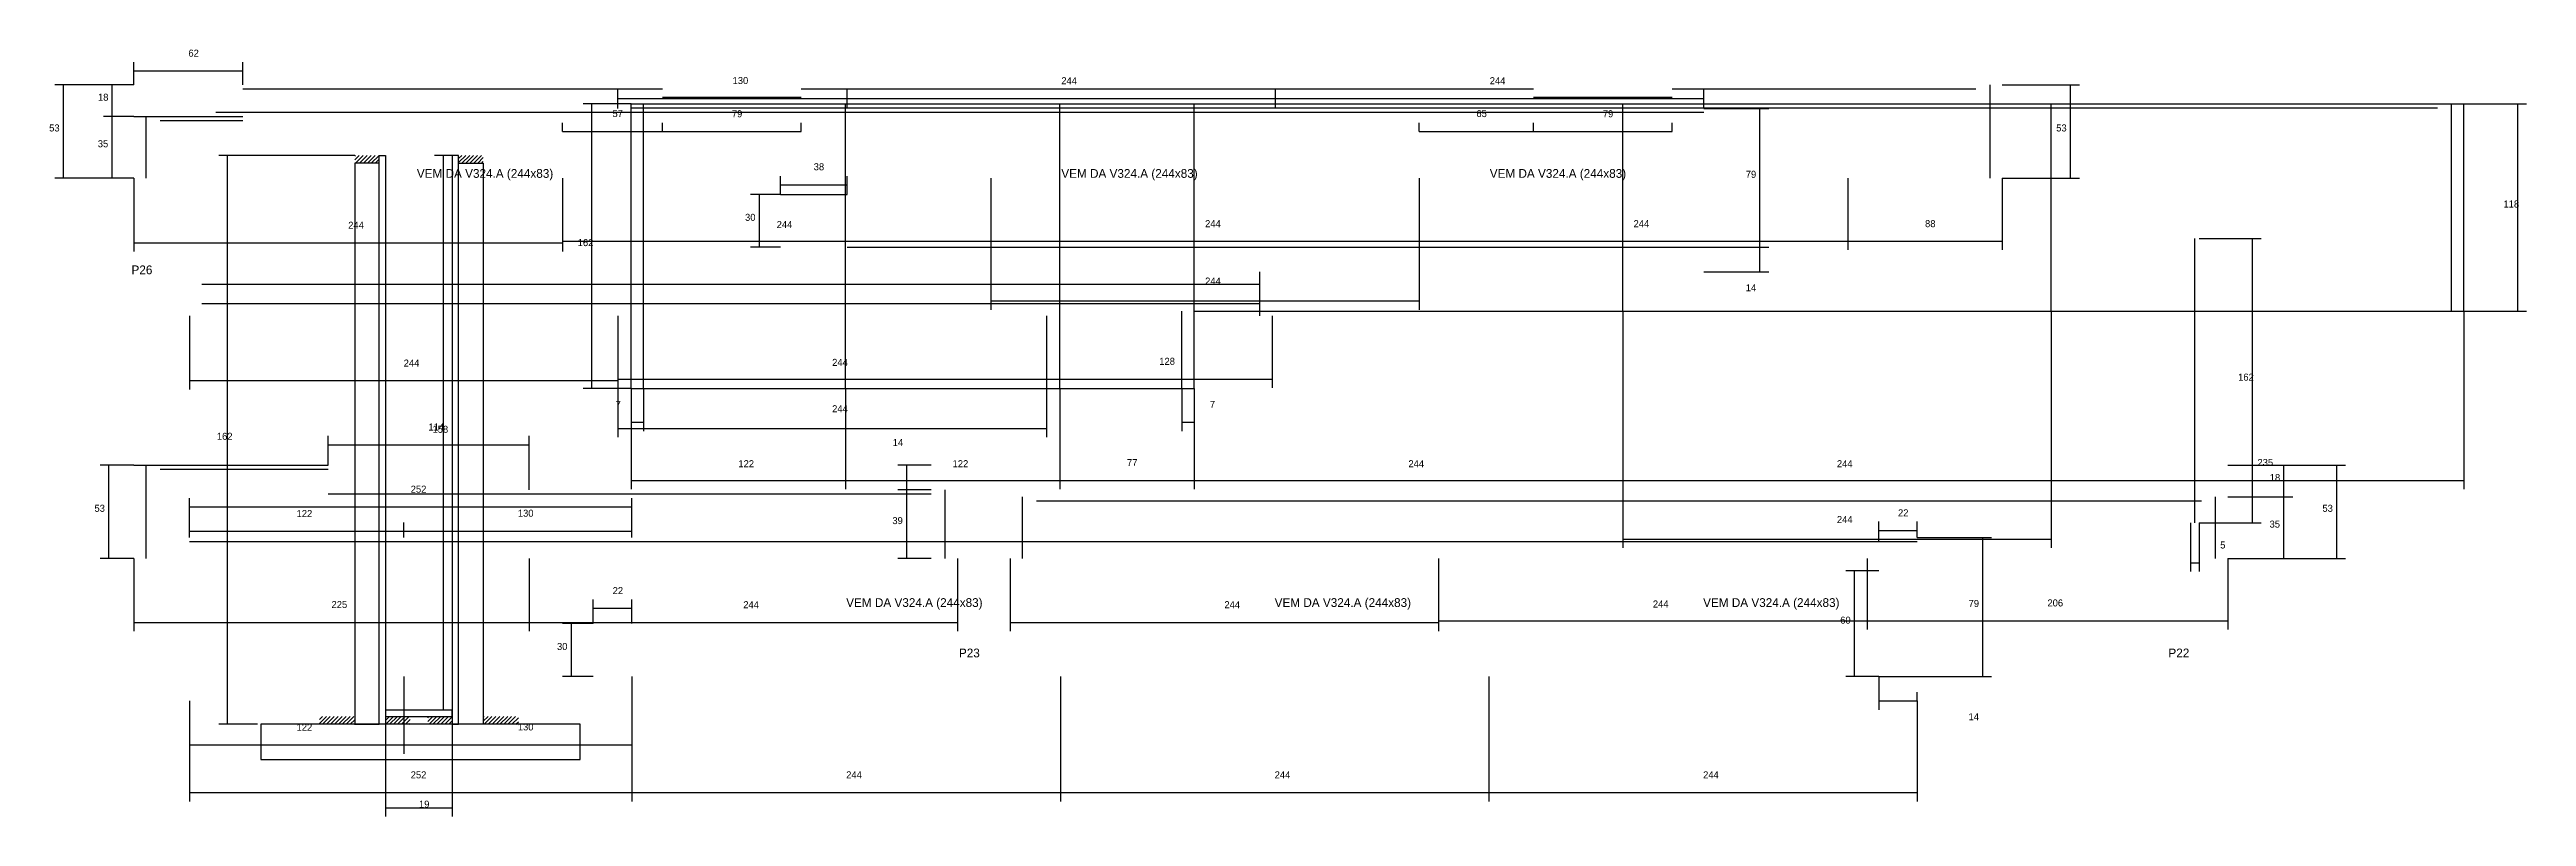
# Model space of a CAD drawing. Header units: metres. Extents: x -2848 to 22762, y -49062 to 1016.
# Drawn here: x 12595 to 14005, y -46628 to -46191 of the extents above; entities that cross this region are included whole.
import ezdxf

# ---------------------------------------------------------------- set-up
doc = ezdxf.new("R2010")
doc.units = ezdxf.units.M
for name, color, linetype in [('COTA', 4, 'Continuous'), ('Madeira', 126, 'Continuous'), ('NOMENCLATURA', 7, 'Continuous'), ('Painéis', 200, 'Continuous'), ('SARR_2.2x10', 40, 'Continuous'), ('SARR_2.2x7', 40, 'Continuous'), ('SARR_3.5x7', 81, 'Continuous'), ('SARR_EDITAR', 141, 'Continuous'), ('Texto Seção', 7, 'Continuous')]:
    doc.layers.add(name, color=color, linetype=linetype)

msp = doc.modelspace()

# ---------------------------------------------------------------- texts
at = {"layer": 'COTA'}
for s, p in [('62', (12673.7, -46195.5)), ('130', (12983.6, -46211.1)), ('244', (13170.8, -46211.2)), ('244', (13414.8, -46211.2)), ('18', (12622.2, -46220.6)), ('53', (12594.4, -46238.1)), ('57', (12915.2, -46229.9)), ('79', (12983.2, -46230)), ('65', (13407.2, -46229.9)), ('79', (13479.2, -46230)), ('53', (13737.4, -46238.1)), ('35', (12622.1, -46247.1)), ('38', (13029.8, -46260.2)), ('79', (13560.6, -46264.5)), ('118', (13992.1, -46281.4)), ('244', (12764.7, -46293.5)), ('30', (12990.7, -46289)), ('244', (13008.7, -46293.1)), ('244', (13252.7, -46292.6)), ('244', (13496.7, -46292.6)), ('88', (13662.7, -46292.6)), ('162', (12895.4, -46303.4)), ('244', (13252.7, -46325.3)), ('14', (13560.6, -46329.1)), ('244', (12796.3, -46372)), ('244', (13040.3, -46371.6)), ('128', (13226.6, -46371)), ('162', (13841, -46380)), ('7', (12917, -46395.6)), ('244', (13040.3, -46398)), ('7', (13255.4, -46395.6)), ('114', (12810.4, -46408.4)), ('158', (12812.7, -46409.7)), ('162', (12689.9, -46413.7)), ('14', (13074.8, -46417.2)), ('122', (12986.9, -46429.3)), ('122', (13108.9, -46429.3)), ('77', (13208.2, -46428.7)), ('244', (13368.5, -46429.3)), ('244', (13612.5, -46429.3)), ('235', (13852, -46428.6)), ('18', (13859, -46437.2)), ('252', (12800.3, -46443.8)), ('53', (12620.2, -46454.7)), ('122', (12735.3, -46457.7)), ('130', (12861.3, -46457.5)), ('39', (13074.6, -46461.7)), ('244', (13612.5, -46461.1)), ('22', (13647.3, -46457.3)), ('35', (13858.9, -46463.7)), ('53', (13889, -46454.7)), ('5', (13830.8, -46475.6)), ('225', (12755.2, -46509.5)), ('22', (12915.3, -46501.6)), ('244', (12989.7, -46509.6)), ('244', (13263.7, -46509.6)), ('244', (13507.7, -46509.2)), ('79', (13687.5, -46508.9)), ('206', (13732.4, -46508.6)), ('60', (13614.4, -46518.4)), ('30', (12883.6, -46533.4)), ('122', (12735.3, -46579.4)), ('130', (12861.3, -46579.2)), ('14', (13687.5, -46573.4)), ('252', (12800.3, -46606.5)), ('244', (13048.3, -46606.5)), ('244', (13292.3, -46606.5)), ('244', (13536.3, -46606.5)), ('19', (12805, -46623.2))]:
    msp.add_text(s, height=4, dxfattribs=at).set_placement(p)
at = {"layer": 'NOMENCLATURA'}
for s, p in [('P26', (12641.3, -46319.4)), ('P23', (13112.5, -46537.6)), ('P22', (13801.3, -46537.6))]:
    msp.add_text(s, height=5, dxfattribs=at).set_placement(p)
at = {"layer": 'Texto Seção'}
for p in [(12803.8, -46264.5), (13170.8, -46264.5), (13414.8, -46264.5), (13048.3, -46508.9), (13292.3, -46508.9), (13536.3, -46508.9)]:
    msp.add_text('VEM DA V324.A^J(244x83)', height=5, dxfattribs=at).set_placement(p)

# ---------------------------------------------------------------- hatches: boundary and pattern name
at = {"layer": 'SARR_2.2x10'}
h = msp.add_hatch(dxfattribs=at)
h.set_pattern_fill('ANSI31', scale=0.5)
h.paths.add_polyline_path([(12748.4, -46571.3), (12748.4, -46575.7), (12768.4, -46575.7), (12768.4, -46571.3)])
h = msp.add_hatch(dxfattribs=at)
h.set_pattern_fill('ANSI31', scale=0.5)
h.paths.add_polyline_path([(12841.6, -46571.3), (12841.6, -46575.7), (12861.6, -46575.7), (12861.6, -46571.3)])
at = {"layer": 'SARR_2.2x7'}
h = msp.add_hatch(dxfattribs=at)
h.set_pattern_fill('ANSI31', scale=0.5)
h.paths.add_polyline_path([(12782.4, -46251.7), (12782.4, -46256.1), (12768.4, -46256.1), (12768.4, -46251.7)])
h = msp.add_hatch(dxfattribs=at)
h.set_pattern_fill('ANSI31', scale=0.5)
h.paths.add_polyline_path([(12827.6, -46251.7), (12827.6, -46256.1), (12841.6, -46256.1), (12841.6, -46251.7)])
h = msp.add_hatch(dxfattribs=at)
h.set_pattern_fill('ANSI31', scale=0.5)
h.paths.add_polyline_path([(12800, -46575.7), (12800, -46571.3), (12800, -46571.3), (12786, -46571.3), (12786, -46571.3), (12786, -46575.7), (12786, -46575.7), (12800, -46575.7)])
h = msp.add_hatch(dxfattribs=at)
h.set_pattern_fill('ANSI31', scale=0.5)
h.paths.add_polyline_path([(12810, -46575.7), (12810, -46571.3), (12810, -46571.3), (12824, -46571.3), (12824, -46571.3), (12824, -46575.7), (12824, -46575.7), (12810, -46575.7)])

# ---------------------------------------------------------------- linework, layer by layer
at = {"layer": 'COTA'}
for p, q in [((12642.7, -46211.6), (12642.7, -46198.6)), ((12642.7, -46203.6), (12704.7, -46203.6)), ((12704.7, -46211.6), (12704.7, -46198.6)), ((12642.7, -46211.6), (12597.6, -46211.6)), ((12602.6, -46264.6), (12602.6, -46211.6)), ((12642.7, -46211.6), (12625.3, -46211.6)), ((12630.3, -46229.6), (12630.3, -46211.6)), ((12925.9, -46222.4), (12898.5, -46222.4)), ((12903.5, -46384.4), (12903.5, -46222.4)), ((12918.3, -46225), (12918.3, -46214.3)), ((12918.3, -46219.3), (13048.8, -46219.3)), ((13048.8, -46225), (13048.8, -46214.3)), ((13048.8, -46225), (13048.8, -46214.3)), ((13048.8, -46219.3), (13292.8, -46219.3)), ((13292.8, -46225), (13292.8, -46214.3)), ((13292.8, -46225), (13292.8, -46214.3)), ((13292.8, -46219.3), (13536.8, -46219.3)), ((13536.8, -46225), (13536.8, -46214.3)), ((13706.7, -46211.6), (13750.6, -46211.6)), ((13745.6, -46264.6), (13745.6, -46211.6)), ((13969.5, -46222.4), (14005.2, -46222.4)), ((14000.2, -46340.4), (14000.2, -46222.4)), ((12642.7, -46229.6), (12625.3, -46229.6)), ((12642.7, -46229.6), (12625.3, -46229.6)), ((12630.3, -46264.6), (12630.3, -46229.6)), ((12886.7, -46238.1), (12886.7, -46233.1)), ((12886.7, -46238.1), (12943.7, -46238.1)), ((12943.7, -46238.1), (12943.7, -46233.1)), ((12943.7, -46238.1), (12943.7, -46233.1)), ((12943.7, -46238.1), (13022.7, -46238.1)), ((13022.7, -46238.1), (13022.7, -46233.1)), ((13374.7, -46238.1), (13374.7, -46233.1)), ((13374.7, -46238.1), (13439.7, -46238.1)), ((13439.7, -46238.1), (13439.7, -46233.1)), ((13439.7, -46238.1), (13439.7, -46233.1)), ((13439.7, -46238.1), (13518.7, -46238.1)), ((13518.7, -46238.1), (13518.7, -46233.1)), ((13536.8, -46225), (13573.7, -46225)), ((13568.7, -46304), (13568.7, -46225)), ((12768.4, -46251.7), (12691, -46251.7)), ((12696, -46575.7), (12696, -46251.7)), ((12824, -46251.7), (12813.9, -46251.7)), ((12818.9, -46567.7), (12818.9, -46251.7)), ((12642.7, -46264.6), (12597.6, -46264.6)), ((12642.7, -46264.6), (12625.3, -46264.6)), ((12642.7, -46264.6), (12642.7, -46306.5)), ((12886.7, -46264.6), (12886.7, -46305.6)), ((12886.7, -46264.6), (12886.7, -46306.5)), ((13010.8, -46274), (13010.8, -46263.5)), ((13048.8, -46274), (13048.8, -46263.5)), ((13130.7, -46264.6), (13130.7, -46305.6)), ((13130.7, -46264.6), (13130.7, -46305.6)), ((13130.7, -46264.6), (13130.7, -46339.6)), ((13374.7, -46264.6), (13374.7, -46305.6)), ((13374.7, -46264.6), (13374.7, -46305.6)), ((13374.7, -46264.6), (13374.7, -46339.6)), ((13618.7, -46264.6), (13618.7, -46305.6)), ((13618.7, -46264.6), (13618.7, -46305.6)), ((13706.7, -46264.6), (13706.7, -46305.6)), ((13706.7, -46264.6), (13750.6, -46264.6)), ((13010.8, -46274), (12993.9, -46274)), ((12998.9, -46304), (12998.9, -46274)), ((13010.8, -46268.5), (13048.8, -46268.5)), ((12642.7, -46301.5), (12886.7, -46301.5)), ((12886.7, -46300.6), (13130.7, -46300.6)), ((13010.8, -46304), (12993.9, -46304)), ((13130.7, -46300.6), (13374.7, -46300.6)), ((13374.7, -46300.6), (13618.7, -46300.6)), ((13536.8, -46304), (13573.7, -46304)), ((13536.8, -46304), (13573.7, -46304)), ((13568.7, -46318), (13568.7, -46304)), ((13618.7, -46300.6), (13706.7, -46300.6)), ((13818.8, -46299), (13854.1, -46299)), ((13849.1, -46461), (13849.1, -46299)), ((13536.8, -46318), (13573.7, -46318)), ((13130.7, -46334.6), (13374.7, -46334.6)), ((12674.3, -46343), (12674.3, -46385)), ((12918.3, -46343), (12918.3, -46384.1)), ((12918.3, -46343), (12918.3, -46385)), ((12918.3, -46343), (12918.3, -46412.2)), ((13162.3, -46343), (13162.3, -46384.1)), ((13162.3, -46343), (13162.3, -46384.1)), ((13162.3, -46343), (13162.3, -46412.2)), ((13290.8, -46343), (13290.8, -46384.1)), ((13490.5, -46340.4), (13490.5, -46441.8)), ((13490.5, -46340.4), (13490.5, -46441.8)), ((13490.5, -46340.4), (13490.5, -46475.3)), ((13734.5, -46340.4), (13734.5, -46441.8)), ((13734.5, -46340.4), (13734.5, -46441.8)), ((13734.5, -46340.4), (13734.5, -46475.3)), ((13969.5, -46340.4), (14005.2, -46340.4)), ((13969.5, -46340.4), (13969.5, -46441.8)), ((12674.3, -46380), (12918.3, -46380)), ((12918.3, -46379.1), (13162.3, -46379.1)), ((13162.3, -46379.1), (13290.8, -46379.1)), ((12925.9, -46384.4), (12898.5, -46384.4)), ((12925.9, -46384.4), (12925.9, -46441.8)), ((12925.9, -46384.4), (12925.9, -46408.7)), ((12932.9, -46384.4), (12932.9, -46408.7)), ((13047.9, -46384.4), (13047.9, -46441.8)), ((13047.9, -46384.4), (13047.9, -46441.8)), ((13169.9, -46384.4), (13169.9, -46441.8)), ((13169.9, -46384.4), (13169.9, -46441.8)), ((13239.5, -46384.4), (13239.5, -46408.7)), ((13246.5, -46384.4), (13246.5, -46441.8)), ((13246.5, -46384.4), (13246.5, -46408.7)), ((13246.5, -46384.4), (13246.5, -46441.8)), ((12918.3, -46407.2), (13162.3, -46407.2)), ((12925.9, -46403.7), (12932.9, -46403.7)), ((13239.5, -46403.7), (13246.5, -46403.7)), ((12753.2, -46428.2), (12753.2, -46411.5)), ((12753.2, -46416.5), (12867.7, -46416.5)), ((12867.7, -46442.2), (12867.7, -46411.5)), ((12642.7, -46428.2), (12623.4, -46428.2)), ((12628.4, -46481.2), (12628.4, -46428.2)), ((13096.7, -46428.2), (13077.8, -46428.2)), ((13082.8, -46442.2), (13082.8, -46428.2)), ((13835.2, -46428.2), (13902.2, -46428.2)), ((13835.2, -46428.2), (13872.1, -46428.2)), ((13867.1, -46446.2), (13867.1, -46428.2)), ((13897.2, -46481.2), (13897.2, -46428.2)), ((12674.3, -46469.4), (12674.3, -46446.9)), ((12925.9, -46436.8), (13047.9, -46436.8)), ((12926.3, -46469.4), (12926.3, -46446.9)), ((13047.9, -46436.8), (13169.9, -46436.8)), ((13096.7, -46442.2), (13077.8, -46442.2)), ((13096.7, -46442.2), (13077.8, -46442.2)), ((13082.8, -46481.2), (13082.8, -46442.2)), ((13169.9, -46436.8), (13246.5, -46436.8)), ((13246.5, -46436.8), (13490.5, -46436.8)), ((13490.5, -46436.8), (13734.5, -46436.8)), ((13734.5, -46436.8), (13969.5, -46436.8)), ((13835.2, -46446.2), (13872.1, -46446.2)), ((13835.2, -46446.2), (13872.1, -46446.2)), ((13867.1, -46481.2), (13867.1, -46446.2)), ((12674.3, -46451.9), (12926.3, -46451.9)), ((12674.3, -46469.4), (12674.3, -46460.8)), ((12796.3, -46469.4), (12796.3, -46460.8)), ((12796.3, -46469.4), (12796.3, -46460.8)), ((12926.3, -46469.4), (12926.3, -46460.8)), ((13636.3, -46471.6), (13636.3, -46460.3)), ((13658.3, -46469.4), (13658.3, -46460.3)), ((13813.8, -46461), (13813.8, -46488.7)), ((13818.8, -46461), (13854.1, -46461)), ((13818.8, -46461), (13818.8, -46488.7)), ((12674.3, -46465.8), (12796.3, -46465.8)), ((12796.3, -46465.8), (12926.3, -46465.8)), ((13490.5, -46470.3), (13734.5, -46470.3)), ((13636.3, -46465.3), (13658.3, -46465.3)), ((13658.3, -46469.4), (13700.6, -46469.4)), ((13695.6, -46548.4), (13695.6, -46469.4)), ((12642.7, -46481.2), (12623.4, -46481.2)), ((12642.7, -46481.2), (12642.7, -46522.7)), ((12867.7, -46481.2), (12867.7, -46522.7)), ((12867.7, -46481.2), (12867.7, -46522.7)), ((13096.7, -46481.2), (13077.8, -46481.2)), ((13111.7, -46481.2), (13111.7, -46522.7)), ((13141.7, -46481.2), (13141.7, -46522.7)), ((13385.7, -46481.2), (13385.7, -46521.8)), ((13385.7, -46481.2), (13385.7, -46522.7)), ((13636.3, -46488.4), (13617.5, -46488.4)), ((13622.5, -46548.4), (13622.5, -46488.4)), ((13629.7, -46481.2), (13629.7, -46521.8)), ((13629.7, -46481.2), (13629.7, -46521.8)), ((13813.8, -46483.7), (13818.8, -46483.7)), ((13835.2, -46481.2), (13835.2, -46521.8)), ((13835.2, -46481.2), (13872.1, -46481.2)), ((13835.2, -46481.2), (13902.2, -46481.2)), ((12904.3, -46518.4), (12904.3, -46504.6)), ((12926.3, -46518.4), (12926.3, -46504.6)), ((12642.7, -46517.7), (12867.7, -46517.7)), ((12867.7, -46517.7), (13111.7, -46517.7)), ((12904.3, -46518.4), (12886.8, -46518.4)), ((12891.8, -46548.4), (12891.8, -46518.4)), ((12904.3, -46509.6), (12926.3, -46509.6)), ((13141.7, -46517.7), (13385.7, -46517.7)), ((13385.7, -46516.8), (13629.7, -46516.8)), ((13629.7, -46516.8), (13835.2, -46516.8)), ((12796.3, -46548.4), (12796.3, -46592.5)), ((12796.3, -46548.4), (12796.3, -46592.5)), ((12904.3, -46548.4), (12886.8, -46548.4)), ((12926.3, -46548.4), (12926.3, -46619.6)), ((12926.3, -46548.4), (12926.3, -46619.6)), ((12926.3, -46548.4), (12926.3, -46592.5)), ((13170.3, -46548.4), (13170.3, -46619.6)), ((13170.3, -46548.4), (13170.3, -46619.6)), ((13414.3, -46548.4), (13414.3, -46619.6)), ((13414.3, -46548.4), (13414.3, -46619.6)), ((13636.3, -46548.4), (13617.5, -46548.4)), ((13636.3, -46548.4), (13636.3, -46567.4)), ((13636.3, -46548.4), (13700.6, -46548.4)), ((12674.3, -46562.4), (12674.3, -46619.6)), ((12674.3, -46562.4), (12674.3, -46592.5)), ((13636.3, -46562.4), (13658.3, -46562.4)), ((13658.3, -46562.4), (13658.3, -46557.4)), ((13658.3, -46562.4), (13658.3, -46619.6)), ((12713.1, -46575.7), (12691, -46575.7)), ((12786, -46575.7), (12786, -46628.2)), ((12824, -46567.7), (12813.9, -46567.7)), ((12824, -46575.7), (12824, -46628.2)), ((12674.3, -46587.5), (12796.3, -46587.5)), ((12796.3, -46587.5), (12926.3, -46587.5)), ((12674.3, -46614.6), (12926.3, -46614.6)), ((12926.3, -46614.6), (13170.3, -46614.6)), ((13170.3, -46614.6), (13414.3, -46614.6)), ((13414.3, -46614.6), (13658.3, -46614.6)), ((12786, -46623.2), (12824, -46623.2))]:
    msp.add_line(p, q, dxfattribs=at)
at = {"layer": 'Madeira'}
msp.add_lwpolyline([(12714.9, -46595.7), (12896.8, -46595.7), (12896.8, -46575.7), (12714.9, -46575.7)], close=True, dxfattribs=at)
at = {"layer": 'Painéis'}
for p, q in [((12925.9, -46222.4), (13246.5, -46222.4)), ((12925.9, -46384.4), (12925.9, -46222.4)), ((13047.9, -46384.4), (13047.9, -46222.4)), ((13169.9, -46384.4), (13169.9, -46222.4)), ((13246.5, -46222.4), (13969.5, -46222.4)), ((13246.5, -46384.4), (13246.5, -46222.4)), ((13490.5, -46340.4), (13490.5, -46222.4)), ((13734.5, -46340.4), (13734.5, -46222.4)), ((13969.5, -46340.4), (13969.5, -46222.4)), ((12642.7, -46229.6), (12704.7, -46229.6)), ((13010.8, -46274), (13048.8, -46274)), ((13048.8, -46304), (13536.8, -46304)), ((13246.5, -46340.4), (13969.5, -46340.4)), ((12925.9, -46384.4), (13246.5, -46384.4)), ((12642.7, -46428.2), (12753.2, -46428.2))]:
    msp.add_line(p, q, dxfattribs=at)
for points in [[(12782.4, -46575.7), (12782.4, -46251.7), (12786, -46251.7), (12786, -46575.7)], [(12827.6, -46575.7), (12827.6, -46251.7), (12824, -46251.7), (12824, -46575.7)], [(12824, -46567.7), (12786, -46567.7), (12786, -46571.3), (12824, -46571.3)]]:
    msp.add_lwpolyline(points, close=True, dxfattribs=at)
at = {"layer": 'SARR_2.2x7'}
for p, q in [((12704.7, -46213.8), (12886.7, -46213.8)), ((12886.7, -46213.8), (12943.7, -46213.8)), ((12925.9, -46224.6), (13047.9, -46224.6)), ((12932.9, -46384.4), (12932.9, -46222.4)), ((12943.7, -46218.6), (13022.7, -46218.6)), ((13022.7, -46213.8), (13130.7, -46213.8)), ((13047.9, -46224.6), (13169.9, -46224.6)), ((13130.7, -46213.8), (13374.7, -46213.8)), ((13169.9, -46224.6), (13246.5, -46224.6)), ((13246.5, -46224.6), (13490.5, -46224.6)), ((13374.7, -46213.8), (13439.7, -46213.8)), ((13439.7, -46218.6), (13518.7, -46218.6)), ((13490.5, -46224.6), (13734.5, -46224.6)), ((13518.7, -46213.8), (13618.7, -46213.8)), ((13618.7, -46213.8), (13691.7, -46213.8)), ((13699.7, -46264.6), (13699.7, -46211.6)), ((13734.5, -46224.6), (13954.5, -46224.6)), ((13962.5, -46340.4), (13962.5, -46222.4)), ((12649.7, -46264.6), (12649.7, -46229.6)), ((12657.7, -46231.8), (12704.7, -46231.8)), ((12689.3, -46227.2), (12918.3, -46227.2)), ((12918.3, -46227.2), (13048.8, -46227.2)), ((13048.8, -46227.2), (13292.8, -46227.2)), ((13292.8, -46227.2), (13536.8, -46227.2)), ((13283.8, -46343), (13283.8, -46318)), ((12681.3, -46325), (12918.3, -46325)), ((12681.3, -46336), (12918.3, -46336)), ((12918.3, -46325), (13162.3, -46325)), ((12918.3, -46336), (13162.3, -46336)), ((13162.3, -46325), (13283.8, -46325)), ((13162.3, -46336), (13283.8, -46336)), ((13239.5, -46384.4), (13239.5, -46340.4)), ((12649.7, -46481.2), (12649.7, -46428.2)), ((12657.7, -46430.4), (12753.2, -46430.4)), ((12753.2, -46444.4), (12867.7, -46444.4)), ((12867.7, -46444.4), (13096.7, -46444.4)), ((13104.7, -46481.2), (13104.7, -46442.2)), ((13148.7, -46481.2), (13148.7, -46446.2)), ((13156.7, -46448.4), (13385.7, -46448.4)), ((13385.7, -46448.4), (13629.7, -46448.4)), ((13629.7, -46448.4), (13820.2, -46448.4)), ((13828.2, -46481.2), (13828.2, -46446.2)), ((12674.3, -46471.6), (12926.3, -46471.6)), ((12926.3, -46471.6), (13170.3, -46471.6)), ((13170.3, -46471.6), (13414.3, -46471.6)), ((13414.3, -46471.6), (13658.3, -46471.6))]:
    msp.add_line(p, q, dxfattribs=at)
at = {"layer": 'SARR_3.5x7'}
for points in [[(12782.4, -46256.1), (12768.4, -46256.1), (12768.4, -46575.7), (12782.4, -46575.7)], [(12827.6, -46256.1), (12841.6, -46256.1), (12841.6, -46575.7), (12827.6, -46575.7)]]:
    msp.add_lwpolyline(points, close=True, dxfattribs=at)
at = {"layer": 'SARR_EDITAR'}
msp.add_line((13816.3, -46461), (13816.3, -46299), dxfattribs=at)

msp.set_redraw_order([(e.dxf.handle, doc.entitydb.next_handle()) for e in msp.query("TEXT MTEXT ATTDEF DIMENSION ARC_DIMENSION")])  # texts and dimensions are drawn at this point

doc.saveas('drawing.dxf')
